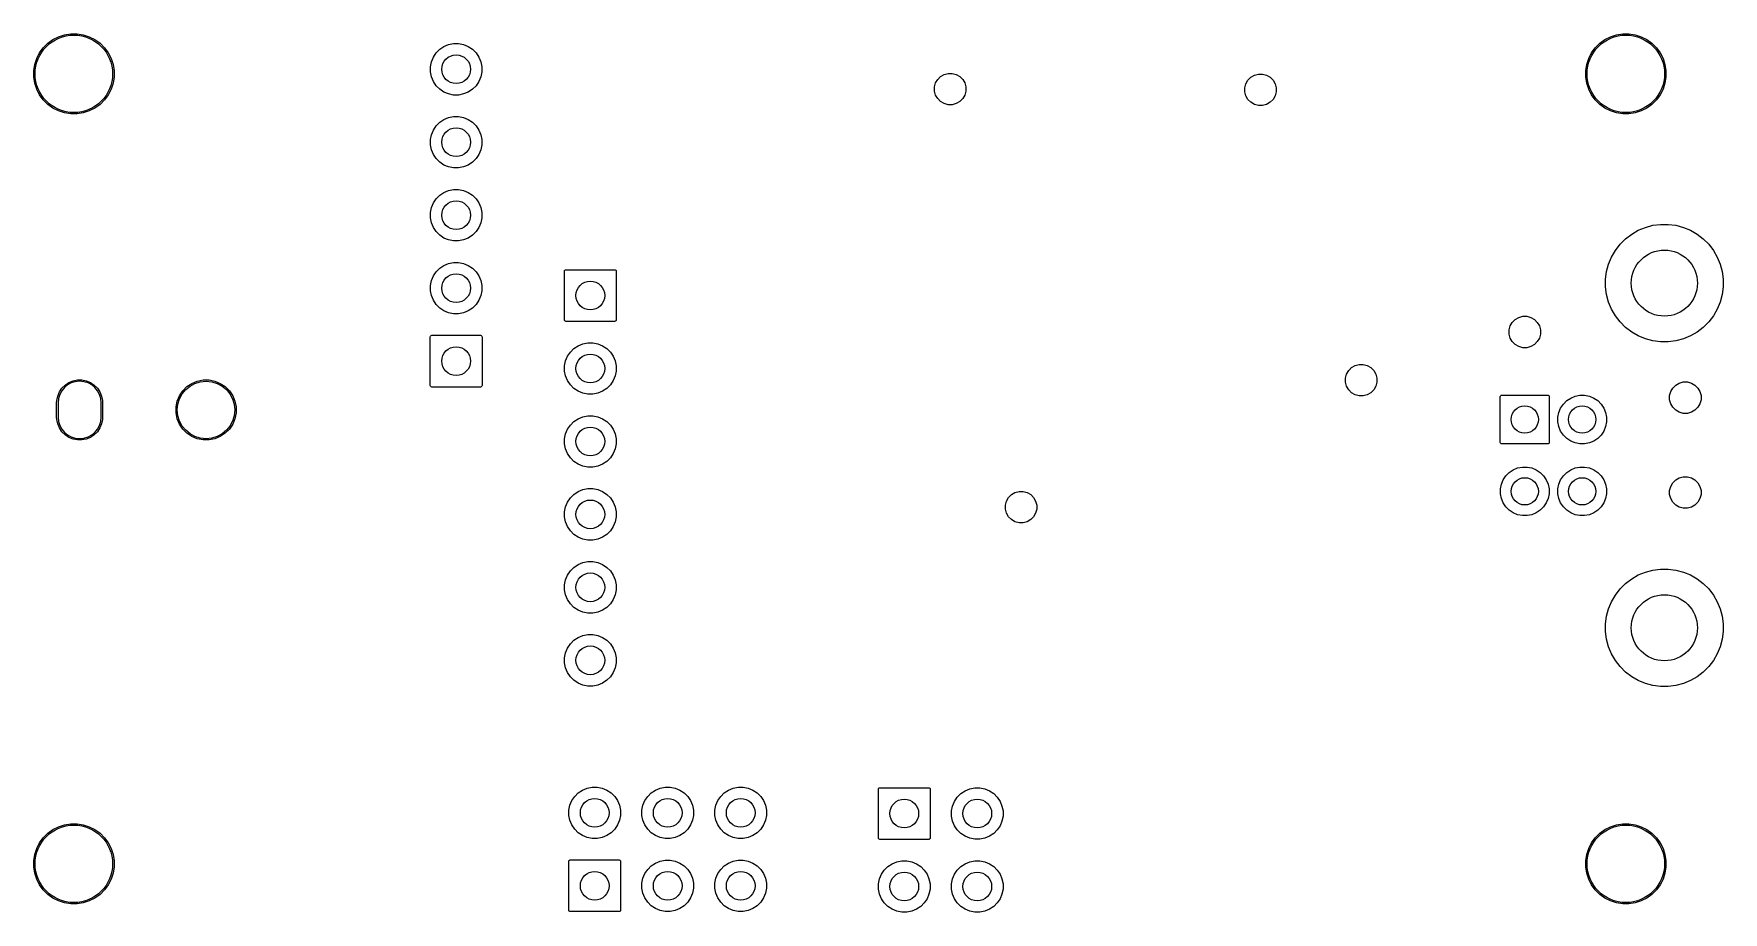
# Model space of a CAD drawing. Header units: inches. Extents: x 4.79 to 7.1, y -3.89 to -2.68.
import ezdxf

# ---------------------------------------------------------------- set-up
doc = ezdxf.new("R2010")
doc.units = ezdxf.units.IN
doc.header["$MEASUREMENT"] = 0
doc.layers.add('BLACK', color=250, linetype='CONTINUOUS')

msp = doc.modelspace()

# ---------------------------------------------------------------- linework, layer by layer
at = {"layer": 'BLACK', "linetype": 'CONTINUOUS'}
for p, q in [((4.8214, -2.6853), (4.8297, -2.6826)), ((4.8297, -2.6826), (4.8382, -2.6813)), ((4.8382, -2.6813), (4.8468, -2.6813)), ((4.8468, -2.6813), (4.8554, -2.6826)), ((4.8554, -2.6826), (4.8636, -2.6853)), ((6.9474, -2.6853), (6.9556, -2.6826)), ((6.9556, -2.6826), (6.9642, -2.6813)), ((6.9642, -2.6813), (6.9728, -2.6813)), ((6.9728, -2.6813), (6.9814, -2.6826)), ((6.9814, -2.6826), (6.9896, -2.6853)), ((4.7916, -2.7151), (4.7955, -2.7074)), ((4.7955, -2.7074), (4.8006, -2.7004)), ((4.8006, -2.7004), (4.8067, -2.6943)), ((4.8067, -2.6943), (4.8137, -2.6892)), ((4.8137, -2.6892), (4.8214, -2.6853)), ((4.8636, -2.6853), (4.8713, -2.6892)), ((4.8713, -2.6892), (4.8783, -2.6943)), ((4.8783, -2.6943), (4.8844, -2.7004)), ((4.8844, -2.7004), (4.8895, -2.7074)), ((4.8895, -2.7074), (4.8934, -2.7151)), ((5.3349, -2.7132), (5.3388, -2.7074)), ((5.3388, -2.7074), (5.3437, -2.7025)), ((5.3437, -2.7025), (5.3494, -2.6987)), ((5.3494, -2.6987), (5.3559, -2.696)), ((5.3559, -2.696), (5.3627, -2.6947)), ((5.3627, -2.6947), (5.3696, -2.6947)), ((5.3696, -2.6947), (5.3764, -2.696)), ((5.3764, -2.696), (5.3828, -2.6987)), ((5.3828, -2.6987), (5.3886, -2.7025)), ((5.3886, -2.7025), (5.3935, -2.7074)), ((5.3935, -2.7074), (5.3974, -2.7132)), ((6.9176, -2.7151), (6.9215, -2.7074)), ((6.9215, -2.7074), (6.9266, -2.7004)), ((6.9266, -2.7004), (6.9327, -2.6943)), ((6.9327, -2.6943), (6.9397, -2.6892)), ((6.9397, -2.6892), (6.9474, -2.6853)), ((6.9896, -2.6853), (6.9973, -2.6892)), ((6.9973, -2.6892), (7.0043, -2.6943)), ((7.0043, -2.6943), (7.0104, -2.7004)), ((7.0104, -2.7004), (7.0155, -2.7074)), ((7.0155, -2.7074), (7.0194, -2.7151)), ((4.7876, -2.7319), (4.7889, -2.7234)), ((4.7889, -2.7234), (4.7916, -2.7151)), ((4.8934, -2.7151), (4.8961, -2.7234)), ((4.8961, -2.7234), (4.8975, -2.7319)), ((5.3309, -2.7264), (5.3322, -2.7196)), ((5.3309, -2.7334), (5.3309, -2.7264)), ((5.3322, -2.7196), (5.3349, -2.7132)), ((5.3974, -2.7132), (5.4, -2.7196)), ((5.4, -2.7196), (5.4014, -2.7264)), ((5.4014, -2.7264), (5.4014, -2.7334)), ((6.9136, -2.7319), (6.9149, -2.7234)), ((6.9149, -2.7234), (6.9176, -2.7151)), ((7.0194, -2.7151), (7.0221, -2.7234)), ((7.0221, -2.7234), (7.0235, -2.7319)), ((4.7876, -2.7405), (4.7876, -2.7319)), ((4.7889, -2.7491), (4.7876, -2.7405)), ((4.7916, -2.7573), (4.7889, -2.7491)), ((4.8961, -2.7491), (4.8934, -2.7573)), ((4.8975, -2.7405), (4.8961, -2.7491)), ((4.8975, -2.7319), (4.8975, -2.7405)), ((5.3322, -2.7402), (5.3309, -2.7334)), ((5.3349, -2.7466), (5.3322, -2.7402)), ((5.3388, -2.7524), (5.3349, -2.7466)), ((5.3437, -2.7573), (5.3388, -2.7524)), ((5.3935, -2.7524), (5.3886, -2.7573)), ((5.3974, -2.7466), (5.3935, -2.7524)), ((5.4, -2.7402), (5.3974, -2.7466)), ((5.4014, -2.7334), (5.4, -2.7402)), ((6.0215, -2.7542), (6.023, -2.7487)), ((6.023, -2.7487), (6.0258, -2.7438)), ((6.0258, -2.7438), (6.0298, -2.7398)), ((6.0298, -2.7398), (6.0347, -2.737)), ((6.0347, -2.737), (6.0402, -2.7355)), ((6.0402, -2.7355), (6.0458, -2.7355)), ((6.0458, -2.7355), (6.0513, -2.737)), ((6.0513, -2.737), (6.0562, -2.7398)), ((6.0562, -2.7398), (6.0602, -2.7438)), ((6.0602, -2.7438), (6.063, -2.7487)), ((6.063, -2.7487), (6.0645, -2.7542)), ((6.4465, -2.7552), (6.448, -2.7497)), ((6.448, -2.7497), (6.4508, -2.7448)), ((6.4508, -2.7448), (6.4548, -2.7408)), ((6.4548, -2.7408), (6.4597, -2.738)), ((6.4597, -2.738), (6.4652, -2.7365)), ((6.4652, -2.7365), (6.4708, -2.7365)), ((6.4708, -2.7365), (6.4763, -2.738)), ((6.4763, -2.738), (6.4812, -2.7408)), ((6.4812, -2.7408), (6.4852, -2.7448)), ((6.4852, -2.7448), (6.488, -2.7497)), ((6.488, -2.7497), (6.4895, -2.7552)), ((6.9136, -2.7405), (6.9136, -2.7319)), ((6.9149, -2.7491), (6.9136, -2.7405)), ((6.9176, -2.7573), (6.9149, -2.7491)), ((7.0221, -2.7491), (7.0194, -2.7573)), ((7.0235, -2.7405), (7.0221, -2.7491)), ((7.0235, -2.7319), (7.0235, -2.7405)), ((4.7955, -2.765), (4.7916, -2.7573)), ((4.8006, -2.772), (4.7955, -2.765)), ((4.8067, -2.7781), (4.8006, -2.772)), ((4.8844, -2.772), (4.8783, -2.7781)), ((4.8895, -2.765), (4.8844, -2.772)), ((4.8934, -2.7573), (4.8895, -2.765)), ((5.3494, -2.7612), (5.3437, -2.7573)), ((5.3559, -2.7638), (5.3494, -2.7612)), ((5.3627, -2.7652), (5.3559, -2.7638)), ((5.3696, -2.7652), (5.3627, -2.7652)), ((5.3764, -2.7638), (5.3696, -2.7652)), ((5.3828, -2.7612), (5.3764, -2.7638)), ((5.3886, -2.7573), (5.3828, -2.7612)), ((6.0215, -2.7598), (6.0215, -2.7542)), ((6.023, -2.7653), (6.0215, -2.7598)), ((6.0258, -2.7702), (6.023, -2.7653)), ((6.0298, -2.7742), (6.0258, -2.7702)), ((6.0347, -2.777), (6.0298, -2.7742)), ((6.0402, -2.7785), (6.0347, -2.777)), ((6.0513, -2.777), (6.0458, -2.7785)), ((6.0562, -2.7742), (6.0513, -2.777)), ((6.0602, -2.7702), (6.0562, -2.7742)), ((6.063, -2.7653), (6.0602, -2.7702)), ((6.0645, -2.7598), (6.063, -2.7653)), ((6.0645, -2.7542), (6.0645, -2.7598)), ((6.4465, -2.7608), (6.4465, -2.7552)), ((6.448, -2.7663), (6.4465, -2.7608)), ((6.4508, -2.7712), (6.448, -2.7663)), ((6.4548, -2.7752), (6.4508, -2.7712)), ((6.4597, -2.778), (6.4548, -2.7752)), ((6.4812, -2.7752), (6.4763, -2.778)), ((6.4852, -2.7712), (6.4812, -2.7752)), ((6.488, -2.7663), (6.4852, -2.7712)), ((6.4895, -2.7608), (6.488, -2.7663)), ((6.4895, -2.7552), (6.4895, -2.7608)), ((6.9215, -2.765), (6.9176, -2.7573)), ((6.9266, -2.772), (6.9215, -2.765)), ((6.9327, -2.7781), (6.9266, -2.772)), ((7.0104, -2.772), (7.0043, -2.7781)), ((7.0155, -2.765), (7.0104, -2.772)), ((7.0194, -2.7573), (7.0155, -2.765)), ((4.8137, -2.7832), (4.8067, -2.7781)), ((4.8214, -2.7871), (4.8137, -2.7832)), ((4.8297, -2.7898), (4.8214, -2.7871)), ((4.8382, -2.7912), (4.8297, -2.7898)), ((4.8468, -2.7912), (4.8382, -2.7912)), ((4.8554, -2.7898), (4.8468, -2.7912)), ((4.8636, -2.7871), (4.8554, -2.7898)), ((4.8713, -2.7832), (4.8636, -2.7871)), ((4.8783, -2.7781), (4.8713, -2.7832)), ((5.3437, -2.8025), (5.3494, -2.7987)), ((5.3494, -2.7987), (5.3559, -2.796)), ((5.3559, -2.796), (5.3627, -2.7947)), ((5.3627, -2.7947), (5.3696, -2.7947)), ((5.3696, -2.7947), (5.3764, -2.796)), ((5.3764, -2.796), (5.3828, -2.7987)), ((5.3828, -2.7987), (5.3886, -2.8025)), ((6.0458, -2.7785), (6.0402, -2.7785)), ((6.4652, -2.7795), (6.4597, -2.778)), ((6.4708, -2.7795), (6.4652, -2.7795)), ((6.4763, -2.778), (6.4708, -2.7795)), ((6.9397, -2.7832), (6.9327, -2.7781)), ((6.9474, -2.7871), (6.9397, -2.7832)), ((6.9556, -2.7898), (6.9474, -2.7871)), ((6.9642, -2.7912), (6.9556, -2.7898)), ((6.9728, -2.7912), (6.9642, -2.7912)), ((6.9814, -2.7898), (6.9728, -2.7912)), ((6.9896, -2.7871), (6.9814, -2.7898)), ((6.9973, -2.7832), (6.9896, -2.7871)), ((7.0043, -2.7781), (6.9973, -2.7832)), ((5.3309, -2.8264), (5.3322, -2.8196)), ((5.3322, -2.8196), (5.3349, -2.8132)), ((5.3349, -2.8132), (5.3388, -2.8074)), ((5.3388, -2.8074), (5.3437, -2.8025)), ((5.3886, -2.8025), (5.3935, -2.8074)), ((5.3935, -2.8074), (5.3974, -2.8132)), ((5.3974, -2.8132), (5.4, -2.8196)), ((5.4, -2.8196), (5.4014, -2.8264)), ((5.3309, -2.8334), (5.3309, -2.8264)), ((5.3322, -2.8402), (5.3309, -2.8334)), ((5.3349, -2.8466), (5.3322, -2.8402)), ((5.4, -2.8402), (5.3974, -2.8466)), ((5.4014, -2.8334), (5.4, -2.8402)), ((5.4014, -2.8264), (5.4014, -2.8334)), ((5.3388, -2.8524), (5.3349, -2.8466)), ((5.3437, -2.8573), (5.3388, -2.8524)), ((5.3494, -2.8612), (5.3437, -2.8573)), ((5.3559, -2.8638), (5.3494, -2.8612)), ((5.3627, -2.8652), (5.3559, -2.8638)), ((5.3696, -2.8652), (5.3627, -2.8652)), ((5.3764, -2.8638), (5.3696, -2.8652)), ((5.3828, -2.8612), (5.3764, -2.8638)), ((5.3886, -2.8573), (5.3828, -2.8612)), ((5.3935, -2.8524), (5.3886, -2.8573)), ((5.3974, -2.8466), (5.3935, -2.8524)), ((5.3322, -2.9196), (5.3349, -2.9132)), ((5.3349, -2.9132), (5.3388, -2.9074)), ((5.3388, -2.9074), (5.3437, -2.9025)), ((5.3437, -2.9025), (5.3494, -2.8987)), ((5.3494, -2.8987), (5.3559, -2.896)), ((5.3559, -2.896), (5.3627, -2.8947)), ((5.3627, -2.8947), (5.3696, -2.8947)), ((5.3696, -2.8947), (5.3764, -2.896)), ((5.3764, -2.896), (5.3828, -2.8987)), ((5.3828, -2.8987), (5.3886, -2.9025)), ((5.3886, -2.9025), (5.3935, -2.9074)), ((5.3935, -2.9074), (5.3974, -2.9132)), ((5.3974, -2.9132), (5.4, -2.9196)), ((5.3309, -2.9264), (5.3322, -2.9196)), ((5.3309, -2.9334), (5.3309, -2.9264)), ((5.3322, -2.9402), (5.3309, -2.9334)), ((5.4, -2.9196), (5.4014, -2.9264)), ((5.4014, -2.9334), (5.4, -2.9402)), ((5.4014, -2.9264), (5.4014, -2.9334)), ((5.3349, -2.9466), (5.3322, -2.9402)), ((5.3388, -2.9524), (5.3349, -2.9466)), ((5.3437, -2.9573), (5.3388, -2.9524)), ((5.3494, -2.9612), (5.3437, -2.9573)), ((5.3559, -2.9638), (5.3494, -2.9612)), ((5.3828, -2.9612), (5.3764, -2.9638)), ((5.3886, -2.9573), (5.3828, -2.9612)), ((5.3935, -2.9524), (5.3886, -2.9573)), ((5.3974, -2.9466), (5.3935, -2.9524)), ((5.4, -2.9402), (5.3974, -2.9466)), ((6.9681, -2.9623), (6.9765, -2.9559)), ((6.9765, -2.9559), (6.9856, -2.9506)), ((6.9856, -2.9506), (6.9954, -2.9466)), ((6.9954, -2.9466), (7.0056, -2.9438)), ((7.0056, -2.9438), (7.0161, -2.9425)), ((7.0161, -2.9425), (7.0266, -2.9425)), ((7.0266, -2.9425), (7.0371, -2.9438)), ((7.0371, -2.9438), (7.0473, -2.9466)), ((7.0473, -2.9466), (7.057, -2.9506)), ((7.057, -2.9506), (7.0662, -2.9559)), ((7.0662, -2.9559), (7.0746, -2.9623)), ((5.3627, -2.9652), (5.3559, -2.9638)), ((5.3696, -2.9652), (5.3627, -2.9652)), ((5.3764, -2.9638), (5.3696, -2.9652)), ((6.949, -2.9873), (6.9542, -2.9782)), ((6.9542, -2.9782), (6.9607, -2.9698)), ((6.9607, -2.9698), (6.9681, -2.9623)), ((7.0746, -2.9623), (7.082, -2.9698)), ((7.082, -2.9698), (7.0884, -2.9782)), ((7.0884, -2.9782), (7.0937, -2.9873)), ((5.3349, -3.0132), (5.3388, -3.0074)), ((5.3388, -3.0074), (5.3437, -3.0025)), ((5.3437, -3.0025), (5.3494, -2.9987)), ((5.3494, -2.9987), (5.3559, -2.996)), ((5.3559, -2.996), (5.3627, -2.9947)), ((5.3627, -2.9947), (5.3696, -2.9947)), ((5.3696, -2.9947), (5.3764, -2.996)), ((5.3764, -2.996), (5.3828, -2.9987)), ((5.3828, -2.9987), (5.3886, -3.0025)), ((5.3886, -3.0025), (5.3935, -3.0074)), ((5.3935, -3.0074), (5.3974, -3.0132)), ((5.5146, -3.0065), (5.5147, -3.0058)), ((5.5146, -3.0735), (5.5146, -3.0065)), ((5.5147, -3.0058), (5.5151, -3.0051)), ((5.5151, -3.0051), (5.5158, -3.0047)), ((5.5158, -3.0047), (5.5165, -3.0046)), ((5.5165, -3.0046), (5.5835, -3.0046)), ((5.5835, -3.0046), (5.5842, -3.0047)), ((5.5842, -3.0047), (5.5849, -3.0051)), ((5.5849, -3.0051), (5.5853, -3.0058)), ((5.5853, -3.0058), (5.5854, -3.0065)), ((5.5854, -3.0065), (5.5854, -3.0735)), ((6.9408, -3.0177), (6.9422, -3.0072)), ((6.9422, -3.0072), (6.9449, -2.997)), ((6.9449, -2.997), (6.949, -2.9873)), ((7.0937, -2.9873), (7.0978, -2.997)), ((7.0978, -2.997), (7.1005, -3.0072)), ((7.1005, -3.0072), (7.1019, -3.0177)), ((5.3309, -3.0264), (5.3322, -3.0196)), ((5.3309, -3.0334), (5.3309, -3.0264)), ((5.3322, -3.0196), (5.3349, -3.0132)), ((5.3974, -3.0132), (5.4, -3.0196)), ((5.4, -3.0196), (5.4014, -3.0264)), ((5.4014, -3.0264), (5.4014, -3.0334)), ((6.9408, -3.0283), (6.9408, -3.0177)), ((6.9422, -3.0387), (6.9408, -3.0283)), ((7.1019, -3.0283), (7.1005, -3.0387)), ((7.1019, -3.0177), (7.1019, -3.0283)), ((5.3322, -3.0402), (5.3309, -3.0334)), ((5.3349, -3.0466), (5.3322, -3.0402)), ((5.3388, -3.0524), (5.3349, -3.0466)), ((5.3437, -3.0573), (5.3388, -3.0524)), ((5.3935, -3.0524), (5.3886, -3.0573)), ((5.3974, -3.0466), (5.3935, -3.0524)), ((5.4, -3.0402), (5.3974, -3.0466)), ((5.4014, -3.0334), (5.4, -3.0402)), ((6.9449, -3.0489), (6.9422, -3.0387)), ((6.949, -3.0587), (6.9449, -3.0489)), ((7.0978, -3.0489), (7.0937, -3.0587)), ((7.1005, -3.0387), (7.0978, -3.0489)), ((5.3494, -3.0612), (5.3437, -3.0573)), ((5.3559, -3.0638), (5.3494, -3.0612)), ((5.3627, -3.0652), (5.3559, -3.0638)), ((5.3696, -3.0652), (5.3627, -3.0652)), ((5.3764, -3.0638), (5.3696, -3.0652)), ((5.3828, -3.0612), (5.3764, -3.0638)), ((5.3886, -3.0573), (5.3828, -3.0612)), ((5.5147, -3.0742), (5.5146, -3.0735)), ((5.5151, -3.0749), (5.5147, -3.0742)), ((5.5158, -3.0753), (5.5151, -3.0749)), ((5.5165, -3.0754), (5.5158, -3.0753)), ((5.5835, -3.0754), (5.5165, -3.0754)), ((5.5842, -3.0753), (5.5835, -3.0754)), ((5.5849, -3.0749), (5.5842, -3.0753)), ((5.5853, -3.0742), (5.5849, -3.0749)), ((5.5854, -3.0735), (5.5853, -3.0742)), ((6.81, -3.0817), (6.8128, -3.0768)), ((6.8128, -3.0768), (6.8168, -3.0728)), ((6.8168, -3.0728), (6.8217, -3.07)), ((6.8217, -3.07), (6.8272, -3.0685)), ((6.8272, -3.0685), (6.8328, -3.0685)), ((6.8328, -3.0685), (6.8383, -3.07)), ((6.8383, -3.07), (6.8432, -3.0728)), ((6.8432, -3.0728), (6.8472, -3.0768)), ((6.8472, -3.0768), (6.85, -3.0817)), ((6.9542, -3.0678), (6.949, -3.0587)), ((6.9607, -3.0762), (6.9542, -3.0678)), ((6.9681, -3.0837), (6.9607, -3.0762)), ((7.082, -3.0762), (7.0746, -3.0837)), ((7.0884, -3.0678), (7.082, -3.0762)), ((7.0937, -3.0587), (7.0884, -3.0678)), ((5.3307, -3.0965), (5.3309, -3.0957)), ((5.3307, -3.1634), (5.3307, -3.0965)), ((5.3309, -3.0957), (5.3313, -3.0951)), ((5.3313, -3.0951), (5.3319, -3.0946)), ((5.3319, -3.0946), (5.3327, -3.0945)), ((5.3327, -3.0945), (5.3996, -3.0945)), ((5.3996, -3.0945), (5.4004, -3.0946)), ((5.4004, -3.0946), (5.401, -3.0951)), ((5.401, -3.0951), (5.4014, -3.0957)), ((5.4014, -3.0957), (5.4016, -3.0965)), ((5.4016, -3.0965), (5.4016, -3.1634)), ((6.8085, -3.0872), (6.81, -3.0817)), ((6.8085, -3.0928), (6.8085, -3.0872)), ((6.81, -3.0983), (6.8085, -3.0928)), ((6.8128, -3.1032), (6.81, -3.0983)), ((6.85, -3.0983), (6.8472, -3.1032)), ((6.85, -3.0817), (6.8515, -3.0872)), ((6.8515, -3.0928), (6.85, -3.0983)), ((6.8515, -3.0872), (6.8515, -3.0928)), ((6.9765, -3.0901), (6.9681, -3.0837)), ((6.9856, -3.0954), (6.9765, -3.0901)), ((6.9954, -3.0994), (6.9856, -3.0954)), ((7.0056, -3.1021), (6.9954, -3.0994)), ((7.0473, -3.0994), (7.0371, -3.1021)), ((7.057, -3.0954), (7.0473, -3.0994)), ((7.0662, -3.0901), (7.057, -3.0954)), ((7.0746, -3.0837), (7.0662, -3.0901)), ((5.5161, -3.1297), (5.5188, -3.1233)), ((5.5188, -3.1233), (5.5226, -3.1175)), ((5.5226, -3.1175), (5.5275, -3.1126)), ((5.5275, -3.1126), (5.5333, -3.1088)), ((5.5333, -3.1088), (5.5397, -3.1061)), ((5.5397, -3.1061), (5.5465, -3.1047)), ((5.5465, -3.1047), (5.5535, -3.1047)), ((5.5535, -3.1047), (5.5603, -3.1061)), ((5.5603, -3.1061), (5.5667, -3.1088)), ((5.5667, -3.1088), (5.5725, -3.1126)), ((5.5725, -3.1126), (5.5774, -3.1175)), ((5.5774, -3.1175), (5.5812, -3.1233)), ((5.5812, -3.1233), (5.5839, -3.1297)), ((6.8168, -3.1072), (6.8128, -3.1032)), ((6.8217, -3.11), (6.8168, -3.1072)), ((6.8272, -3.1115), (6.8217, -3.11)), ((6.8328, -3.1115), (6.8272, -3.1115)), ((6.8383, -3.11), (6.8328, -3.1115)), ((6.8432, -3.1072), (6.8383, -3.11)), ((6.8472, -3.1032), (6.8432, -3.1072)), ((7.0161, -3.1035), (7.0056, -3.1021)), ((7.0266, -3.1035), (7.0161, -3.1035)), ((7.0371, -3.1021), (7.0266, -3.1035)), ((5.5147, -3.1365), (5.5161, -3.1297)), ((5.5147, -3.1435), (5.5147, -3.1365)), ((5.5161, -3.1503), (5.5147, -3.1435)), ((5.5839, -3.1297), (5.5853, -3.1365)), ((5.5853, -3.1435), (5.5839, -3.1503)), ((5.5853, -3.1365), (5.5853, -3.1435)), ((6.586, -3.1477), (6.5888, -3.1428)), ((6.5888, -3.1428), (6.5928, -3.1388)), ((6.5928, -3.1388), (6.5977, -3.136)), ((6.5977, -3.136), (6.6032, -3.1345)), ((6.6032, -3.1345), (6.6088, -3.1345)), ((6.6088, -3.1345), (6.6143, -3.136)), ((6.6143, -3.136), (6.6192, -3.1388)), ((6.6192, -3.1388), (6.6232, -3.1428)), ((6.6232, -3.1428), (6.626, -3.1477)), ((4.8226, -3.1722), (4.826, -3.167)), ((4.826, -3.167), (4.8304, -3.1627)), ((4.8304, -3.1627), (4.8355, -3.1592)), ((4.8355, -3.1592), (4.8413, -3.1569)), ((4.8413, -3.1569), (4.8473, -3.1557)), ((4.8473, -3.1557), (4.8535, -3.1557)), ((4.8535, -3.1557), (4.8595, -3.1569)), ((4.8595, -3.1569), (4.8652, -3.1592)), ((4.8652, -3.1592), (4.8704, -3.1627)), ((4.8704, -3.1627), (4.8747, -3.167)), ((4.8747, -3.167), (4.8782, -3.1722)), ((4.9917, -3.1706), (4.9974, -3.1649)), ((4.9974, -3.1649), (5.0041, -3.1604)), ((5.0041, -3.1604), (5.0116, -3.1573)), ((5.0116, -3.1573), (5.0196, -3.1557)), ((5.0196, -3.1557), (5.0277, -3.1557)), ((5.0277, -3.1557), (5.0356, -3.1573)), ((5.0356, -3.1573), (5.0431, -3.1604)), ((5.0431, -3.1604), (5.0498, -3.1649)), ((5.0498, -3.1649), (5.0556, -3.1706)), ((5.3309, -3.1641), (5.3307, -3.1634)), ((5.3313, -3.1648), (5.3309, -3.1641)), ((5.3319, -3.1652), (5.3313, -3.1648)), ((5.3327, -3.1654), (5.3319, -3.1652)), ((5.3996, -3.1654), (5.3327, -3.1654)), ((5.4004, -3.1652), (5.3996, -3.1654)), ((5.401, -3.1648), (5.4004, -3.1652)), ((5.4014, -3.1641), (5.401, -3.1648)), ((5.4016, -3.1634), (5.4014, -3.1641)), ((5.5188, -3.1567), (5.5161, -3.1503)), ((5.5226, -3.1625), (5.5188, -3.1567)), ((5.5275, -3.1674), (5.5226, -3.1625)), ((5.5333, -3.1712), (5.5275, -3.1674)), ((5.5725, -3.1674), (5.5667, -3.1712)), ((5.5774, -3.1625), (5.5725, -3.1674)), ((5.5812, -3.1567), (5.5774, -3.1625)), ((5.5839, -3.1503), (5.5812, -3.1567)), ((6.5845, -3.1532), (6.586, -3.1477)), ((6.5845, -3.1588), (6.5845, -3.1532)), ((6.586, -3.1643), (6.5845, -3.1588)), ((6.5888, -3.1692), (6.586, -3.1643)), ((6.5928, -3.1732), (6.5888, -3.1692)), ((6.6232, -3.1692), (6.6192, -3.1732)), ((6.626, -3.1643), (6.6232, -3.1692)), ((6.626, -3.1477), (6.6275, -3.1532)), ((6.6275, -3.1588), (6.626, -3.1643)), ((6.6275, -3.1532), (6.6275, -3.1588)), ((7.03, -3.1717), (7.0328, -3.1668)), ((7.0328, -3.1668), (7.0368, -3.1628)), ((7.0368, -3.1628), (7.0417, -3.16)), ((7.0417, -3.16), (7.0472, -3.1585)), ((7.0472, -3.1585), (7.0528, -3.1585)), ((7.0528, -3.1585), (7.0583, -3.16)), ((7.0583, -3.16), (7.0632, -3.1628)), ((7.0632, -3.1628), (7.0672, -3.1668)), ((7.0672, -3.1668), (7.07, -3.1717)), ((4.8189, -3.187), (4.819, -3.1839)), ((4.8189, -3.2067), (4.8189, -3.187)), ((4.819, -3.1839), (4.8203, -3.1779)), ((4.8203, -3.1779), (4.8226, -3.1722)), ((4.8209, -3.187), (4.8209, -3.2067)), ((4.8209, -3.187), (4.8209, -3.2067)), ((4.8782, -3.1722), (4.8805, -3.1779)), ((4.8799, -3.2067), (4.8799, -3.187)), ((4.8799, -3.2067), (4.8799, -3.187)), ((4.8805, -3.1779), (4.8817, -3.1839)), ((4.8817, -3.1839), (4.8819, -3.187)), ((4.8819, -3.187), (4.8819, -3.2067)), ((4.9825, -3.1928), (4.9841, -3.1849)), ((4.9825, -3.2009), (4.9825, -3.1928)), ((4.9841, -3.1849), (4.9872, -3.1774)), ((4.9872, -3.1774), (4.9917, -3.1706)), ((5.0556, -3.1706), (5.0601, -3.1774)), ((5.0601, -3.1774), (5.0632, -3.1849)), ((5.0632, -3.1849), (5.0648, -3.1928)), ((5.0648, -3.1928), (5.0648, -3.2009)), ((5.5397, -3.1739), (5.5333, -3.1712)), ((5.5465, -3.1753), (5.5397, -3.1739)), ((5.5535, -3.1753), (5.5465, -3.1753)), ((5.5603, -3.1739), (5.5535, -3.1753)), ((5.5667, -3.1712), (5.5603, -3.1739)), ((6.5977, -3.176), (6.5928, -3.1732)), ((6.6032, -3.1775), (6.5977, -3.176)), ((6.6088, -3.1775), (6.6032, -3.1775)), ((6.6143, -3.176), (6.6088, -3.1775)), ((6.6192, -3.1732), (6.6143, -3.176)), ((6.7965, -3.1785), (6.7967, -3.1778)), ((6.7965, -3.2415), (6.7965, -3.1785)), ((6.7967, -3.1778), (6.7971, -3.1771)), ((6.7971, -3.1771), (6.7978, -3.1767)), ((6.7978, -3.1767), (6.7985, -3.1765)), ((6.7985, -3.1765), (6.8615, -3.1765)), ((6.8615, -3.1765), (6.8622, -3.1767)), ((6.8622, -3.1767), (6.8629, -3.1771)), ((6.8629, -3.1771), (6.8633, -3.1778)), ((6.8633, -3.1778), (6.8635, -3.1785)), ((6.8635, -3.1785), (6.8635, -3.2415)), ((6.8792, -3.1942), (6.8829, -3.1888)), ((6.8829, -3.1888), (6.8875, -3.1841)), ((6.8875, -3.1841), (6.893, -3.1805)), ((6.893, -3.1805), (6.899, -3.178)), ((6.899, -3.178), (6.9055, -3.1767)), ((6.9055, -3.1767), (6.912, -3.1767)), ((6.912, -3.1767), (6.9185, -3.178)), ((6.9185, -3.178), (6.9245, -3.1805)), ((6.9245, -3.1805), (6.93, -3.1841)), ((6.93, -3.1841), (6.9346, -3.1888)), ((6.9346, -3.1888), (6.9383, -3.1942)), ((7.0285, -3.1772), (7.03, -3.1717)), ((7.0285, -3.1828), (7.0285, -3.1772)), ((7.03, -3.1883), (7.0285, -3.1828)), ((7.0328, -3.1932), (7.03, -3.1883)), ((7.0368, -3.1972), (7.0328, -3.1932)), ((7.0672, -3.1932), (7.0632, -3.1972)), ((7.07, -3.1883), (7.0672, -3.1932)), ((7.07, -3.1717), (7.0715, -3.1772)), ((7.0715, -3.1828), (7.07, -3.1883)), ((7.0715, -3.1772), (7.0715, -3.1828)), ((4.819, -3.2098), (4.8189, -3.2067)), ((4.8203, -3.2158), (4.819, -3.2098)), ((4.8226, -3.2215), (4.8203, -3.2158)), ((4.8805, -3.2158), (4.8782, -3.2215)), ((4.8817, -3.2098), (4.8805, -3.2158)), ((4.8819, -3.2067), (4.8817, -3.2098)), ((4.9841, -3.2089), (4.9825, -3.2009)), ((4.9872, -3.2163), (4.9841, -3.2089)), ((4.9917, -3.2231), (4.9872, -3.2163)), ((5.0601, -3.2163), (5.0556, -3.2231)), ((5.0632, -3.2089), (5.0601, -3.2163)), ((5.0648, -3.2009), (5.0632, -3.2089)), ((5.5226, -3.2175), (5.5275, -3.2126)), ((5.5275, -3.2126), (5.5333, -3.2088)), ((5.5333, -3.2088), (5.5397, -3.2061)), ((5.5397, -3.2061), (5.5465, -3.2047)), ((5.5465, -3.2047), (5.5535, -3.2047)), ((5.5535, -3.2047), (5.5603, -3.2061)), ((5.5603, -3.2061), (5.5667, -3.2088)), ((5.5667, -3.2088), (5.5725, -3.2126)), ((5.5725, -3.2126), (5.5774, -3.2175)), ((6.8754, -3.2067), (6.8767, -3.2003)), ((6.8754, -3.2133), (6.8754, -3.2067)), ((6.8767, -3.2197), (6.8754, -3.2133)), ((6.8767, -3.2003), (6.8792, -3.1942)), ((6.9383, -3.1942), (6.9408, -3.2003)), ((6.9408, -3.2003), (6.942, -3.2067)), ((6.942, -3.2133), (6.9408, -3.2197)), ((6.942, -3.2067), (6.942, -3.2133)), ((7.0417, -3.2), (7.0368, -3.1972)), ((7.0472, -3.2015), (7.0417, -3.2)), ((7.0528, -3.2015), (7.0472, -3.2015)), ((7.0583, -3.2), (7.0528, -3.2015)), ((7.0632, -3.1972), (7.0583, -3.2)), ((4.826, -3.2267), (4.8226, -3.2215)), ((4.8304, -3.231), (4.826, -3.2267)), ((4.8355, -3.2345), (4.8304, -3.231)), ((4.8413, -3.2368), (4.8355, -3.2345)), ((4.8473, -3.238), (4.8413, -3.2368)), ((4.8535, -3.238), (4.8473, -3.238)), ((4.8595, -3.2368), (4.8535, -3.238)), ((4.8652, -3.2345), (4.8595, -3.2368)), ((4.8704, -3.231), (4.8652, -3.2345)), ((4.8747, -3.2267), (4.8704, -3.231)), ((4.8782, -3.2215), (4.8747, -3.2267)), ((4.9974, -3.2288), (4.9917, -3.2231)), ((5.0041, -3.2333), (4.9974, -3.2288)), ((5.0116, -3.2364), (5.0041, -3.2333)), ((5.0196, -3.238), (5.0116, -3.2364)), ((5.0277, -3.238), (5.0196, -3.238)), ((5.0356, -3.2364), (5.0277, -3.238)), ((5.0431, -3.2333), (5.0356, -3.2364)), ((5.0498, -3.2288), (5.0431, -3.2333)), ((5.0556, -3.2231), (5.0498, -3.2288)), ((5.5147, -3.2365), (5.5161, -3.2297)), ((5.5147, -3.2435), (5.5147, -3.2365)), ((5.5161, -3.2297), (5.5188, -3.2233)), ((5.5188, -3.2233), (5.5226, -3.2175)), ((5.5774, -3.2175), (5.5812, -3.2233)), ((5.5812, -3.2233), (5.5839, -3.2297)), ((5.5839, -3.2297), (5.5853, -3.2365)), ((5.5853, -3.2365), (5.5853, -3.2435)), ((6.8792, -3.2258), (6.8767, -3.2197)), ((6.8829, -3.2312), (6.8792, -3.2258)), ((6.8875, -3.2359), (6.8829, -3.2312)), ((6.893, -3.2395), (6.8875, -3.2359)), ((6.899, -3.242), (6.893, -3.2395)), ((6.9245, -3.2395), (6.9185, -3.242)), ((6.93, -3.2359), (6.9245, -3.2395)), ((6.9346, -3.2312), (6.93, -3.2359)), ((6.9383, -3.2258), (6.9346, -3.2312)), ((6.9408, -3.2197), (6.9383, -3.2258)), ((5.5161, -3.2503), (5.5147, -3.2435)), ((5.5188, -3.2567), (5.5161, -3.2503)), ((5.5226, -3.2625), (5.5188, -3.2567)), ((5.5275, -3.2674), (5.5226, -3.2625)), ((5.5774, -3.2625), (5.5725, -3.2674)), ((5.5812, -3.2567), (5.5774, -3.2625)), ((5.5839, -3.2503), (5.5812, -3.2567)), ((5.5853, -3.2435), (5.5839, -3.2503)), ((6.7967, -3.2422), (6.7965, -3.2415)), ((6.7971, -3.2429), (6.7967, -3.2422)), ((6.7978, -3.2433), (6.7971, -3.2429)), ((6.7985, -3.2435), (6.7978, -3.2433)), ((6.8615, -3.2435), (6.7985, -3.2435)), ((6.8622, -3.2433), (6.8615, -3.2435)), ((6.8629, -3.2429), (6.8622, -3.2433)), ((6.8633, -3.2422), (6.8629, -3.2429)), ((6.8635, -3.2415), (6.8633, -3.2422)), ((6.9055, -3.2433), (6.899, -3.242)), ((6.912, -3.2433), (6.9055, -3.2433)), ((6.9185, -3.242), (6.912, -3.2433)), ((5.5333, -3.2712), (5.5275, -3.2674)), ((5.5397, -3.2739), (5.5333, -3.2712)), ((5.5465, -3.2753), (5.5397, -3.2739)), ((5.5535, -3.2753), (5.5465, -3.2753)), ((5.5603, -3.2739), (5.5535, -3.2753)), ((5.5667, -3.2712), (5.5603, -3.2739)), ((5.5725, -3.2674), (5.5667, -3.2712)), ((6.8041, -3.2872), (6.8088, -3.2826)), ((6.8088, -3.2826), (6.8142, -3.2789)), ((6.8142, -3.2789), (6.8203, -3.2764)), ((6.8203, -3.2764), (6.8267, -3.2751)), ((6.8267, -3.2751), (6.8333, -3.2751)), ((6.8333, -3.2751), (6.8397, -3.2764)), ((6.8397, -3.2764), (6.8458, -3.2789)), ((6.8458, -3.2789), (6.8512, -3.2826)), ((6.8512, -3.2826), (6.8559, -3.2872)), ((6.8829, -3.2872), (6.8875, -3.2826)), ((6.8875, -3.2826), (6.893, -3.2789)), ((6.893, -3.2789), (6.899, -3.2764)), ((6.899, -3.2764), (6.9055, -3.2751)), ((6.9055, -3.2751), (6.912, -3.2751)), ((6.912, -3.2751), (6.9185, -3.2764)), ((6.9185, -3.2764), (6.9245, -3.2789)), ((6.9245, -3.2789), (6.93, -3.2826)), ((6.93, -3.2826), (6.9346, -3.2872)), ((5.5275, -3.3126), (5.5333, -3.3088)), ((5.5333, -3.3088), (5.5397, -3.3061)), ((5.5397, -3.3061), (5.5465, -3.3047)), ((5.5465, -3.3047), (5.5535, -3.3047)), ((5.5535, -3.3047), (5.5603, -3.3061)), ((5.5603, -3.3061), (5.5667, -3.3088)), ((5.5667, -3.3088), (5.5725, -3.3126)), ((6.1317, -3.31), (6.1372, -3.3085)), ((6.1372, -3.3085), (6.1428, -3.3085)), ((6.1428, -3.3085), (6.1483, -3.31)), ((6.7967, -3.3051), (6.798, -3.2987)), ((6.7967, -3.3117), (6.7967, -3.3051)), ((6.798, -3.2987), (6.8005, -3.2927)), ((6.8005, -3.2927), (6.8041, -3.2872)), ((6.8559, -3.2872), (6.8595, -3.2927)), ((6.8595, -3.2927), (6.862, -3.2987)), ((6.862, -3.2987), (6.8633, -3.3051)), ((6.8633, -3.3051), (6.8633, -3.3117)), ((6.8754, -3.3051), (6.8767, -3.2987)), ((6.8754, -3.3117), (6.8754, -3.3051)), ((6.8767, -3.2987), (6.8792, -3.2927)), ((6.8792, -3.2927), (6.8829, -3.2872)), ((6.9346, -3.2872), (6.9383, -3.2927)), ((6.9383, -3.2927), (6.9408, -3.2987)), ((6.9408, -3.2987), (6.942, -3.3051)), ((6.942, -3.3051), (6.942, -3.3117)), ((7.0285, -3.3072), (7.03, -3.3017)), ((7.0285, -3.3128), (7.0285, -3.3072)), ((7.03, -3.3017), (7.0328, -3.2968)), ((7.0328, -3.2968), (7.0368, -3.2928)), ((7.0368, -3.2928), (7.0417, -3.29)), ((7.0417, -3.29), (7.0472, -3.2885)), ((7.0472, -3.2885), (7.0528, -3.2885)), ((7.0528, -3.2885), (7.0583, -3.29)), ((7.0583, -3.29), (7.0632, -3.2928)), ((7.0632, -3.2928), (7.0672, -3.2968)), ((7.0672, -3.2968), (7.07, -3.3017)), ((7.07, -3.3017), (7.0715, -3.3072)), ((7.0715, -3.3072), (7.0715, -3.3128)), ((5.5147, -3.3365), (5.5161, -3.3297)), ((5.5161, -3.3297), (5.5188, -3.3233)), ((5.5188, -3.3233), (5.5226, -3.3175)), ((5.5226, -3.3175), (5.5275, -3.3126)), ((5.5725, -3.3126), (5.5774, -3.3175)), ((5.5774, -3.3175), (5.5812, -3.3233)), ((5.5812, -3.3233), (5.5839, -3.3297)), ((5.5839, -3.3297), (5.5853, -3.3365)), ((6.1185, -3.3272), (6.12, -3.3217)), ((6.1185, -3.3328), (6.1185, -3.3272)), ((6.12, -3.3217), (6.1228, -3.3168)), ((6.1228, -3.3168), (6.1268, -3.3128)), ((6.1268, -3.3128), (6.1317, -3.31)), ((6.1483, -3.31), (6.1532, -3.3128)), ((6.1532, -3.3128), (6.1572, -3.3168)), ((6.1572, -3.3168), (6.16, -3.3217)), ((6.16, -3.3217), (6.1615, -3.3272)), ((6.1615, -3.3272), (6.1615, -3.3328)), ((6.798, -3.3181), (6.7967, -3.3117)), ((6.8005, -3.3242), (6.798, -3.3181)), ((6.8041, -3.3297), (6.8005, -3.3242)), ((6.8088, -3.3343), (6.8041, -3.3297)), ((6.8559, -3.3297), (6.8512, -3.3343)), ((6.8595, -3.3242), (6.8559, -3.3297)), ((6.862, -3.3181), (6.8595, -3.3242)), ((6.8633, -3.3117), (6.862, -3.3181)), ((6.8767, -3.3181), (6.8754, -3.3117)), ((6.8792, -3.3242), (6.8767, -3.3181)), ((6.8829, -3.3297), (6.8792, -3.3242)), ((6.8875, -3.3343), (6.8829, -3.3297)), ((6.9346, -3.3297), (6.93, -3.3343)), ((6.9383, -3.3242), (6.9346, -3.3297)), ((6.9408, -3.3181), (6.9383, -3.3242)), ((6.942, -3.3117), (6.9408, -3.3181)), ((7.03, -3.3183), (7.0285, -3.3128)), ((7.0328, -3.3232), (7.03, -3.3183)), ((7.0368, -3.3272), (7.0328, -3.3232)), ((7.0417, -3.33), (7.0368, -3.3272)), ((7.0472, -3.3315), (7.0417, -3.33)), ((7.0528, -3.3315), (7.0472, -3.3315)), ((7.0583, -3.33), (7.0528, -3.3315)), ((7.0632, -3.3272), (7.0583, -3.33)), ((7.0672, -3.3232), (7.0632, -3.3272)), ((7.07, -3.3183), (7.0672, -3.3232)), ((7.0715, -3.3128), (7.07, -3.3183)), ((5.5147, -3.3435), (5.5147, -3.3365)), ((5.5161, -3.3503), (5.5147, -3.3435)), ((5.5188, -3.3567), (5.5161, -3.3503)), ((5.5839, -3.3503), (5.5812, -3.3567)), ((5.5853, -3.3435), (5.5839, -3.3503)), ((5.5853, -3.3365), (5.5853, -3.3435)), ((6.12, -3.3383), (6.1185, -3.3328)), ((6.1228, -3.3432), (6.12, -3.3383)), ((6.1268, -3.3472), (6.1228, -3.3432)), ((6.1317, -3.35), (6.1268, -3.3472)), ((6.1372, -3.3515), (6.1317, -3.35)), ((6.1428, -3.3515), (6.1372, -3.3515)), ((6.1483, -3.35), (6.1428, -3.3515)), ((6.1532, -3.3472), (6.1483, -3.35)), ((6.1572, -3.3432), (6.1532, -3.3472)), ((6.16, -3.3383), (6.1572, -3.3432)), ((6.1615, -3.3328), (6.16, -3.3383)), ((6.8142, -3.3379), (6.8088, -3.3343)), ((6.8203, -3.3404), (6.8142, -3.3379)), ((6.8267, -3.3417), (6.8203, -3.3404)), ((6.8333, -3.3417), (6.8267, -3.3417)), ((6.8397, -3.3404), (6.8333, -3.3417)), ((6.8458, -3.3379), (6.8397, -3.3404)), ((6.8512, -3.3343), (6.8458, -3.3379)), ((6.893, -3.3379), (6.8875, -3.3343)), ((6.899, -3.3404), (6.893, -3.3379)), ((6.9055, -3.3417), (6.899, -3.3404)), ((6.912, -3.3417), (6.9055, -3.3417)), ((6.9185, -3.3404), (6.912, -3.3417)), ((6.9245, -3.3379), (6.9185, -3.3404)), ((6.93, -3.3343), (6.9245, -3.3379)), ((5.5226, -3.3625), (5.5188, -3.3567)), ((5.5275, -3.3674), (5.5226, -3.3625)), ((5.5333, -3.3712), (5.5275, -3.3674)), ((5.5397, -3.3739), (5.5333, -3.3712)), ((5.5465, -3.3753), (5.5397, -3.3739)), ((5.5535, -3.3753), (5.5465, -3.3753)), ((5.5603, -3.3739), (5.5535, -3.3753)), ((5.5667, -3.3712), (5.5603, -3.3739)), ((5.5725, -3.3674), (5.5667, -3.3712)), ((5.5774, -3.3625), (5.5725, -3.3674)), ((5.5812, -3.3567), (5.5774, -3.3625)), ((5.5161, -3.4297), (5.5188, -3.4233)), ((5.5188, -3.4233), (5.5226, -3.4175)), ((5.5226, -3.4175), (5.5275, -3.4126)), ((5.5275, -3.4126), (5.5333, -3.4088)), ((5.5333, -3.4088), (5.5397, -3.4061)), ((5.5397, -3.4061), (5.5465, -3.4047)), ((5.5465, -3.4047), (5.5535, -3.4047)), ((5.5535, -3.4047), (5.5603, -3.4061)), ((5.5603, -3.4061), (5.5667, -3.4088)), ((5.5667, -3.4088), (5.5725, -3.4126)), ((5.5725, -3.4126), (5.5774, -3.4175)), ((5.5774, -3.4175), (5.5812, -3.4233)), ((5.5812, -3.4233), (5.5839, -3.4297)), ((6.9765, -3.4283), (6.9856, -3.423)), ((6.9856, -3.423), (6.9954, -3.419)), ((6.9954, -3.419), (7.0056, -3.4163)), ((7.0056, -3.4163), (7.0161, -3.4149)), ((7.0161, -3.4149), (7.0266, -3.4149)), ((7.0266, -3.4149), (7.0371, -3.4163)), ((7.0371, -3.4163), (7.0473, -3.419)), ((7.0473, -3.419), (7.057, -3.423)), ((7.057, -3.423), (7.0662, -3.4283)), ((5.5147, -3.4365), (5.5161, -3.4297)), ((5.5147, -3.4435), (5.5147, -3.4365)), ((5.5161, -3.4503), (5.5147, -3.4435)), ((5.5839, -3.4297), (5.5853, -3.4365)), ((5.5853, -3.4435), (5.5839, -3.4503)), ((5.5853, -3.4365), (5.5853, -3.4435)), ((6.9542, -3.4506), (6.9607, -3.4422)), ((6.9607, -3.4422), (6.9681, -3.4348)), ((6.9681, -3.4348), (6.9765, -3.4283)), ((7.0662, -3.4283), (7.0746, -3.4348)), ((7.0746, -3.4348), (7.082, -3.4422)), ((7.082, -3.4422), (7.0884, -3.4506)), ((5.5188, -3.4567), (5.5161, -3.4503)), ((5.5226, -3.4625), (5.5188, -3.4567)), ((5.5275, -3.4674), (5.5226, -3.4625)), ((5.5333, -3.4712), (5.5275, -3.4674)), ((5.5397, -3.4739), (5.5333, -3.4712)), ((5.5667, -3.4712), (5.5603, -3.4739)), ((5.5725, -3.4674), (5.5667, -3.4712)), ((5.5774, -3.4625), (5.5725, -3.4674)), ((5.5812, -3.4567), (5.5774, -3.4625)), ((5.5839, -3.4503), (5.5812, -3.4567)), ((6.9422, -3.4797), (6.9449, -3.4695)), ((6.9449, -3.4695), (6.949, -3.4597)), ((6.949, -3.4597), (6.9542, -3.4506)), ((7.0884, -3.4506), (7.0937, -3.4597)), ((7.0937, -3.4597), (7.0978, -3.4695)), ((7.0978, -3.4695), (7.1005, -3.4797)), ((5.5465, -3.4753), (5.5397, -3.4739)), ((5.5535, -3.4753), (5.5465, -3.4753)), ((5.5603, -3.4739), (5.5535, -3.4753)), ((6.9408, -3.4902), (6.9422, -3.4797)), ((6.9408, -3.5007), (6.9408, -3.4902)), ((7.1005, -3.4797), (7.1019, -3.4902)), ((7.1019, -3.4902), (7.1019, -3.5007)), ((5.5188, -3.5233), (5.5226, -3.5175)), ((5.5226, -3.5175), (5.5275, -3.5126)), ((5.5275, -3.5126), (5.5333, -3.5088)), ((5.5333, -3.5088), (5.5397, -3.5061)), ((5.5397, -3.5061), (5.5465, -3.5047)), ((5.5465, -3.5047), (5.5535, -3.5047)), ((5.5535, -3.5047), (5.5603, -3.5061)), ((5.5603, -3.5061), (5.5667, -3.5088)), ((5.5667, -3.5088), (5.5725, -3.5126)), ((5.5725, -3.5126), (5.5774, -3.5175)), ((5.5774, -3.5175), (5.5812, -3.5233)), ((6.9422, -3.5112), (6.9408, -3.5007)), ((6.9449, -3.5214), (6.9422, -3.5112)), ((7.1005, -3.5112), (7.0978, -3.5214)), ((7.1019, -3.5007), (7.1005, -3.5112)), ((5.5147, -3.5365), (5.5161, -3.5297)), ((5.5147, -3.5435), (5.5147, -3.5365)), ((5.5161, -3.5297), (5.5188, -3.5233)), ((5.5812, -3.5233), (5.5839, -3.5297)), ((5.5839, -3.5297), (5.5853, -3.5365)), ((5.5853, -3.5365), (5.5853, -3.5435)), ((6.949, -3.5311), (6.9449, -3.5214)), ((6.9542, -3.5403), (6.949, -3.5311)), ((6.9607, -3.5486), (6.9542, -3.5403)), ((7.0884, -3.5403), (7.082, -3.5486)), ((7.0937, -3.5311), (7.0884, -3.5403)), ((7.0978, -3.5214), (7.0937, -3.5311)), ((5.5161, -3.5503), (5.5147, -3.5435)), ((5.5188, -3.5567), (5.5161, -3.5503)), ((5.5226, -3.5625), (5.5188, -3.5567)), ((5.5275, -3.5674), (5.5226, -3.5625)), ((5.5774, -3.5625), (5.5725, -3.5674)), ((5.5812, -3.5567), (5.5774, -3.5625)), ((5.5839, -3.5503), (5.5812, -3.5567)), ((5.5853, -3.5435), (5.5839, -3.5503)), ((6.9681, -3.5561), (6.9607, -3.5486)), ((6.9765, -3.5625), (6.9681, -3.5561)), ((6.9856, -3.5678), (6.9765, -3.5625)), ((7.0662, -3.5625), (7.057, -3.5678)), ((7.0746, -3.5561), (7.0662, -3.5625)), ((7.082, -3.5486), (7.0746, -3.5561)), ((5.5333, -3.5712), (5.5275, -3.5674)), ((5.5397, -3.5739), (5.5333, -3.5712)), ((5.5465, -3.5753), (5.5397, -3.5739)), ((5.5535, -3.5753), (5.5465, -3.5753)), ((5.5603, -3.5739), (5.5535, -3.5753)), ((5.5667, -3.5712), (5.5603, -3.5739)), ((5.5725, -3.5674), (5.5667, -3.5712)), ((6.9954, -3.5719), (6.9856, -3.5678)), ((7.0056, -3.5746), (6.9954, -3.5719)), ((7.0161, -3.576), (7.0056, -3.5746)), ((7.0266, -3.576), (7.0161, -3.576)), ((7.0371, -3.5746), (7.0266, -3.576)), ((7.0473, -3.5719), (7.0371, -3.5746)), ((7.057, -3.5678), (7.0473, -3.5719)), ((5.5286, -3.7265), (5.5335, -3.7216)), ((5.5335, -3.7216), (5.5393, -3.7178)), ((5.5393, -3.7178), (5.5457, -3.7151)), ((5.5457, -3.7151), (5.5525, -3.7137)), ((5.5525, -3.7137), (5.5595, -3.7137)), ((5.5595, -3.7137), (5.5663, -3.7151)), ((5.5663, -3.7151), (5.5727, -3.7178)), ((5.5727, -3.7178), (5.5785, -3.7216)), ((5.5785, -3.7216), (5.5834, -3.7265)), ((5.6286, -3.7265), (5.6335, -3.7216)), ((5.6335, -3.7216), (5.6393, -3.7178)), ((5.6393, -3.7178), (5.6457, -3.7151)), ((5.6457, -3.7151), (5.6525, -3.7137)), ((5.6525, -3.7137), (5.6595, -3.7137)), ((5.6595, -3.7137), (5.6663, -3.7151)), ((5.6663, -3.7151), (5.6727, -3.7178)), ((5.6727, -3.7178), (5.6785, -3.7216)), ((5.6785, -3.7216), (5.6834, -3.7265)), ((5.7286, -3.7265), (5.7335, -3.7216)), ((5.7335, -3.7216), (5.7393, -3.7178)), ((5.7393, -3.7178), (5.7457, -3.7151)), ((5.7457, -3.7151), (5.7525, -3.7137)), ((5.7525, -3.7137), (5.7595, -3.7137)), ((5.7595, -3.7137), (5.7663, -3.7151)), ((5.7663, -3.7151), (5.7727, -3.7178)), ((5.7727, -3.7178), (5.7785, -3.7216)), ((5.7785, -3.7216), (5.7834, -3.7265)), ((5.9446, -3.7165), (5.9447, -3.7158)), ((5.9446, -3.7835), (5.9446, -3.7165)), ((5.9447, -3.7158), (5.9451, -3.7151)), ((5.9451, -3.7151), (5.9458, -3.7147)), ((5.9458, -3.7147), (5.9465, -3.7146)), ((5.9465, -3.7146), (6.0135, -3.7146)), ((6.0135, -3.7146), (6.0142, -3.7147)), ((6.0142, -3.7147), (6.0149, -3.7151)), ((6.0149, -3.7151), (6.0153, -3.7158)), ((6.0153, -3.7158), (6.0154, -3.7165)), ((6.0154, -3.7165), (6.0154, -3.7835)), ((6.0526, -3.7275), (6.0575, -3.7226)), ((6.0575, -3.7226), (6.0633, -3.7188)), ((6.0633, -3.7188), (6.0697, -3.7161)), ((6.0697, -3.7161), (6.0765, -3.7147)), ((6.0765, -3.7147), (6.0835, -3.7147)), ((6.0835, -3.7147), (6.0903, -3.7161)), ((6.0903, -3.7161), (6.0967, -3.7188)), ((6.0967, -3.7188), (6.1025, -3.7226)), ((6.1025, -3.7226), (6.1074, -3.7275)), ((5.5207, -3.7455), (5.5221, -3.7387)), ((5.5207, -3.7525), (5.5207, -3.7455)), ((5.5221, -3.7387), (5.5248, -3.7323)), ((5.5248, -3.7323), (5.5286, -3.7265)), ((5.5834, -3.7265), (5.5872, -3.7323)), ((5.5872, -3.7323), (5.5899, -3.7387)), ((5.5899, -3.7387), (5.5913, -3.7455)), ((5.5913, -3.7455), (5.5913, -3.7525)), ((5.6207, -3.7455), (5.6221, -3.7387)), ((5.6207, -3.7525), (5.6207, -3.7455)), ((5.6221, -3.7387), (5.6248, -3.7323)), ((5.6248, -3.7323), (5.6286, -3.7265)), ((5.6834, -3.7265), (5.6872, -3.7323)), ((5.6872, -3.7323), (5.6899, -3.7387)), ((5.6899, -3.7387), (5.6913, -3.7455)), ((5.6913, -3.7455), (5.6913, -3.7525)), ((5.7207, -3.7455), (5.7221, -3.7387)), ((5.7207, -3.7525), (5.7207, -3.7455)), ((5.7221, -3.7387), (5.7248, -3.7323)), ((5.7248, -3.7323), (5.7286, -3.7265)), ((5.7834, -3.7265), (5.7872, -3.7323)), ((5.7872, -3.7323), (5.7899, -3.7387)), ((5.7899, -3.7387), (5.7913, -3.7455)), ((5.7913, -3.7455), (5.7913, -3.7525)), ((6.0447, -3.7465), (6.0461, -3.7397)), ((6.0447, -3.7535), (6.0447, -3.7465)), ((6.0461, -3.7397), (6.0488, -3.7333)), ((6.0488, -3.7333), (6.0526, -3.7275)), ((6.1074, -3.7275), (6.1112, -3.7333)), ((6.1112, -3.7333), (6.1139, -3.7397)), ((6.1139, -3.7397), (6.1153, -3.7465)), ((6.1153, -3.7465), (6.1153, -3.7535)), ((4.8067, -3.777), (4.8137, -3.7719)), ((4.8137, -3.7719), (4.8214, -3.768)), ((4.8214, -3.768), (4.8297, -3.7653)), ((4.8297, -3.7653), (4.8382, -3.7639)), ((4.8382, -3.7639), (4.8468, -3.7639)), ((4.8468, -3.7639), (4.8554, -3.7653)), ((4.8554, -3.7653), (4.8636, -3.768)), ((4.8636, -3.768), (4.8713, -3.7719)), ((4.8713, -3.7719), (4.8783, -3.777)), ((5.5221, -3.7593), (5.5207, -3.7525)), ((5.5248, -3.7657), (5.5221, -3.7593)), ((5.5286, -3.7715), (5.5248, -3.7657)), ((5.5335, -3.7764), (5.5286, -3.7715)), ((5.5834, -3.7715), (5.5785, -3.7764)), ((5.5872, -3.7657), (5.5834, -3.7715)), ((5.5899, -3.7593), (5.5872, -3.7657)), ((5.5913, -3.7525), (5.5899, -3.7593)), ((5.6221, -3.7593), (5.6207, -3.7525)), ((5.6248, -3.7657), (5.6221, -3.7593)), ((5.6286, -3.7715), (5.6248, -3.7657)), ((5.6335, -3.7764), (5.6286, -3.7715)), ((5.6834, -3.7715), (5.6785, -3.7764)), ((5.6872, -3.7657), (5.6834, -3.7715)), ((5.6899, -3.7593), (5.6872, -3.7657)), ((5.6913, -3.7525), (5.6899, -3.7593)), ((5.7221, -3.7593), (5.7207, -3.7525)), ((5.7248, -3.7657), (5.7221, -3.7593)), ((5.7286, -3.7715), (5.7248, -3.7657)), ((5.7335, -3.7764), (5.7286, -3.7715)), ((5.7834, -3.7715), (5.7785, -3.7764)), ((5.7872, -3.7657), (5.7834, -3.7715)), ((5.7899, -3.7593), (5.7872, -3.7657)), ((5.7913, -3.7525), (5.7899, -3.7593)), ((6.0461, -3.7603), (6.0447, -3.7535)), ((6.0488, -3.7667), (6.0461, -3.7603)), ((6.0526, -3.7725), (6.0488, -3.7667)), ((6.1112, -3.7667), (6.1074, -3.7725)), ((6.1139, -3.7603), (6.1112, -3.7667)), ((6.1153, -3.7535), (6.1139, -3.7603)), ((6.9327, -3.777), (6.9397, -3.7719)), ((6.9397, -3.7719), (6.9474, -3.768)), ((6.9474, -3.768), (6.9556, -3.7653)), ((6.9556, -3.7653), (6.9642, -3.7639)), ((6.9642, -3.7639), (6.9728, -3.7639)), ((6.9728, -3.7639), (6.9814, -3.7653)), ((6.9814, -3.7653), (6.9896, -3.768)), ((6.9896, -3.768), (6.9973, -3.7719)), ((6.9973, -3.7719), (7.0043, -3.777)), ((4.7916, -3.7978), (4.7955, -3.7901)), ((4.7955, -3.7901), (4.8006, -3.7831)), ((4.8006, -3.7831), (4.8067, -3.777)), ((4.8783, -3.777), (4.8844, -3.7831)), ((4.8844, -3.7831), (4.8895, -3.7901)), ((4.8895, -3.7901), (4.8934, -3.7978)), ((5.5393, -3.7802), (5.5335, -3.7764)), ((5.5457, -3.7829), (5.5393, -3.7802)), ((5.5525, -3.7843), (5.5457, -3.7829)), ((5.5595, -3.7843), (5.5525, -3.7843)), ((5.5663, -3.7829), (5.5595, -3.7843)), ((5.5727, -3.7802), (5.5663, -3.7829)), ((5.5785, -3.7764), (5.5727, -3.7802)), ((5.6393, -3.7802), (5.6335, -3.7764)), ((5.6457, -3.7829), (5.6393, -3.7802)), ((5.6525, -3.7843), (5.6457, -3.7829)), ((5.6595, -3.7843), (5.6525, -3.7843)), ((5.6663, -3.7829), (5.6595, -3.7843)), ((5.6727, -3.7802), (5.6663, -3.7829)), ((5.6785, -3.7764), (5.6727, -3.7802)), ((5.7393, -3.7802), (5.7335, -3.7764)), ((5.7457, -3.7829), (5.7393, -3.7802)), ((5.7525, -3.7843), (5.7457, -3.7829)), ((5.7595, -3.7843), (5.7525, -3.7843)), ((5.7663, -3.7829), (5.7595, -3.7843)), ((5.7727, -3.7802), (5.7663, -3.7829)), ((5.7785, -3.7764), (5.7727, -3.7802)), ((5.9447, -3.7842), (5.9446, -3.7835)), ((5.9451, -3.7849), (5.9447, -3.7842)), ((5.9458, -3.7853), (5.9451, -3.7849)), ((5.9465, -3.7854), (5.9458, -3.7853)), ((6.0135, -3.7854), (5.9465, -3.7854)), ((6.0142, -3.7853), (6.0135, -3.7854)), ((6.0149, -3.7849), (6.0142, -3.7853)), ((6.0153, -3.7842), (6.0149, -3.7849)), ((6.0154, -3.7835), (6.0153, -3.7842)), ((6.0575, -3.7774), (6.0526, -3.7725)), ((6.0633, -3.7812), (6.0575, -3.7774)), ((6.0697, -3.7839), (6.0633, -3.7812)), ((6.0765, -3.7853), (6.0697, -3.7839)), ((6.0835, -3.7853), (6.0765, -3.7853)), ((6.0903, -3.7839), (6.0835, -3.7853)), ((6.0967, -3.7812), (6.0903, -3.7839)), ((6.1025, -3.7774), (6.0967, -3.7812)), ((6.1074, -3.7725), (6.1025, -3.7774)), ((6.9176, -3.7978), (6.9215, -3.7901)), ((6.9215, -3.7901), (6.9266, -3.7831)), ((6.9266, -3.7831), (6.9327, -3.777)), ((7.0043, -3.777), (7.0104, -3.7831)), ((7.0104, -3.7831), (7.0155, -3.7901)), ((7.0155, -3.7901), (7.0194, -3.7978)), ((4.7876, -3.8146), (4.7889, -3.806)), ((4.7876, -3.8232), (4.7876, -3.8146)), ((4.7889, -3.806), (4.7916, -3.7978)), ((4.8934, -3.7978), (4.8961, -3.806)), ((4.8961, -3.806), (4.8975, -3.8146)), ((4.8975, -3.8146), (4.8975, -3.8232)), ((5.5206, -3.8155), (5.5207, -3.8148)), ((5.5206, -3.8825), (5.5206, -3.8155)), ((5.5207, -3.8148), (5.5211, -3.8141)), ((5.5211, -3.8141), (5.5218, -3.8137)), ((5.5218, -3.8137), (5.5225, -3.8136)), ((5.5225, -3.8136), (5.5895, -3.8136)), ((5.5895, -3.8136), (5.5902, -3.8137)), ((5.5902, -3.8137), (5.5909, -3.8141)), ((5.5909, -3.8141), (5.5913, -3.8148)), ((5.5913, -3.8148), (5.5914, -3.8155)), ((5.5914, -3.8155), (5.5914, -3.8825)), ((5.6335, -3.8216), (5.6393, -3.8178)), ((5.6393, -3.8178), (5.6457, -3.8151)), ((5.6457, -3.8151), (5.6525, -3.8137)), ((5.6525, -3.8137), (5.6595, -3.8137)), ((5.6595, -3.8137), (5.6663, -3.8151)), ((5.6663, -3.8151), (5.6727, -3.8178)), ((5.6727, -3.8178), (5.6785, -3.8216)), ((5.7335, -3.8216), (5.7393, -3.8178)), ((5.7393, -3.8178), (5.7457, -3.8151)), ((5.7457, -3.8151), (5.7525, -3.8137)), ((5.7525, -3.8137), (5.7595, -3.8137)), ((5.7595, -3.8137), (5.7663, -3.8151)), ((5.7663, -3.8151), (5.7727, -3.8178)), ((5.7727, -3.8178), (5.7785, -3.8216)), ((5.9633, -3.8188), (5.9697, -3.8161)), ((5.9697, -3.8161), (5.9765, -3.8147)), ((5.9765, -3.8147), (5.9835, -3.8147)), ((5.9835, -3.8147), (5.9903, -3.8161)), ((5.9903, -3.8161), (5.9967, -3.8188)), ((6.0633, -3.8188), (6.0697, -3.8161)), ((6.0697, -3.8161), (6.0765, -3.8147)), ((6.0765, -3.8147), (6.0835, -3.8147)), ((6.0835, -3.8147), (6.0903, -3.8161)), ((6.0903, -3.8161), (6.0967, -3.8188)), ((6.9136, -3.8146), (6.9149, -3.806)), ((6.9136, -3.8232), (6.9136, -3.8146)), ((6.9149, -3.806), (6.9176, -3.7978)), ((7.0194, -3.7978), (7.0221, -3.806)), ((7.0221, -3.806), (7.0235, -3.8146)), ((7.0235, -3.8146), (7.0235, -3.8232)), ((4.7889, -3.8318), (4.7876, -3.8232)), ((4.7916, -3.84), (4.7889, -3.8318)), ((4.7955, -3.8477), (4.7916, -3.84)), ((4.8934, -3.84), (4.8895, -3.8477)), ((4.8961, -3.8318), (4.8934, -3.84)), ((4.8975, -3.8232), (4.8961, -3.8318)), ((5.6207, -3.8455), (5.6221, -3.8387)), ((5.6221, -3.8387), (5.6248, -3.8323)), ((5.6248, -3.8323), (5.6286, -3.8265)), ((5.6286, -3.8265), (5.6335, -3.8216)), ((5.6785, -3.8216), (5.6834, -3.8265)), ((5.6834, -3.8265), (5.6872, -3.8323)), ((5.6872, -3.8323), (5.6899, -3.8387)), ((5.6899, -3.8387), (5.6913, -3.8455)), ((5.7207, -3.8455), (5.7221, -3.8387)), ((5.7221, -3.8387), (5.7248, -3.8323)), ((5.7248, -3.8323), (5.7286, -3.8265)), ((5.7286, -3.8265), (5.7335, -3.8216)), ((5.7785, -3.8216), (5.7834, -3.8265)), ((5.7834, -3.8265), (5.7872, -3.8323)), ((5.7872, -3.8323), (5.7899, -3.8387)), ((5.7899, -3.8387), (5.7913, -3.8455)), ((5.9447, -3.8465), (5.9461, -3.8397)), ((5.9461, -3.8397), (5.9488, -3.8333)), ((5.9488, -3.8333), (5.9526, -3.8275)), ((5.9526, -3.8275), (5.9575, -3.8226)), ((5.9575, -3.8226), (5.9633, -3.8188)), ((5.9967, -3.8188), (6.0025, -3.8226)), ((6.0025, -3.8226), (6.0074, -3.8275)), ((6.0074, -3.8275), (6.0112, -3.8333)), ((6.0112, -3.8333), (6.0139, -3.8397)), ((6.0139, -3.8397), (6.0153, -3.8465)), ((6.0447, -3.8465), (6.0461, -3.8397)), ((6.0461, -3.8397), (6.0488, -3.8333)), ((6.0488, -3.8333), (6.0526, -3.8275)), ((6.0526, -3.8275), (6.0575, -3.8226)), ((6.0575, -3.8226), (6.0633, -3.8188)), ((6.0967, -3.8188), (6.1025, -3.8226)), ((6.1025, -3.8226), (6.1074, -3.8275)), ((6.1074, -3.8275), (6.1112, -3.8333)), ((6.1112, -3.8333), (6.1139, -3.8397)), ((6.1139, -3.8397), (6.1153, -3.8465)), ((6.9149, -3.8318), (6.9136, -3.8232)), ((6.9176, -3.84), (6.9149, -3.8318)), ((6.9215, -3.8477), (6.9176, -3.84)), ((7.0194, -3.84), (7.0155, -3.8477)), ((7.0221, -3.8318), (7.0194, -3.84)), ((7.0235, -3.8232), (7.0221, -3.8318)), ((4.8006, -3.8547), (4.7955, -3.8477)), ((4.8067, -3.8608), (4.8006, -3.8547)), ((4.8137, -3.8659), (4.8067, -3.8608)), ((4.8783, -3.8608), (4.8713, -3.8659)), ((4.8844, -3.8547), (4.8783, -3.8608)), ((4.8895, -3.8477), (4.8844, -3.8547)), ((5.6207, -3.8525), (5.6207, -3.8455)), ((5.6221, -3.8593), (5.6207, -3.8525)), ((5.6248, -3.8657), (5.6221, -3.8593)), ((5.6899, -3.8593), (5.6872, -3.8657)), ((5.6913, -3.8525), (5.6899, -3.8593)), ((5.6913, -3.8455), (5.6913, -3.8525)), ((5.7207, -3.8525), (5.7207, -3.8455)), ((5.7221, -3.8593), (5.7207, -3.8525)), ((5.7248, -3.8657), (5.7221, -3.8593)), ((5.7899, -3.8593), (5.7872, -3.8657)), ((5.7913, -3.8525), (5.7899, -3.8593)), ((5.7913, -3.8455), (5.7913, -3.8525)), ((5.9447, -3.8535), (5.9447, -3.8465)), ((5.9461, -3.8603), (5.9447, -3.8535)), ((5.9488, -3.8667), (5.9461, -3.8603)), ((6.0139, -3.8603), (6.0112, -3.8667)), ((6.0153, -3.8535), (6.0139, -3.8603)), ((6.0153, -3.8465), (6.0153, -3.8535)), ((6.0447, -3.8535), (6.0447, -3.8465)), ((6.0461, -3.8603), (6.0447, -3.8535)), ((6.0488, -3.8667), (6.0461, -3.8603)), ((6.1139, -3.8603), (6.1112, -3.8667)), ((6.1153, -3.8535), (6.1139, -3.8603)), ((6.1153, -3.8465), (6.1153, -3.8535)), ((6.9266, -3.8547), (6.9215, -3.8477)), ((6.9327, -3.8608), (6.9266, -3.8547)), ((6.9397, -3.8659), (6.9327, -3.8608)), ((7.0043, -3.8608), (6.9973, -3.8659)), ((7.0104, -3.8547), (7.0043, -3.8608)), ((7.0155, -3.8477), (7.0104, -3.8547)), ((4.8214, -3.8698), (4.8137, -3.8659)), ((4.8297, -3.8725), (4.8214, -3.8698)), ((4.8382, -3.8738), (4.8297, -3.8725)), ((4.8468, -3.8738), (4.8382, -3.8738)), ((4.8554, -3.8725), (4.8468, -3.8738)), ((4.8636, -3.8698), (4.8554, -3.8725)), ((4.8713, -3.8659), (4.8636, -3.8698)), ((5.5207, -3.8832), (5.5206, -3.8825)), ((5.5211, -3.8839), (5.5207, -3.8832)), ((5.5218, -3.8843), (5.5211, -3.8839)), ((5.5225, -3.8844), (5.5218, -3.8843)), ((5.5895, -3.8844), (5.5225, -3.8844)), ((5.5902, -3.8843), (5.5895, -3.8844)), ((5.5909, -3.8839), (5.5902, -3.8843)), ((5.5913, -3.8832), (5.5909, -3.8839)), ((5.5914, -3.8825), (5.5913, -3.8832)), ((5.6286, -3.8715), (5.6248, -3.8657)), ((5.6335, -3.8764), (5.6286, -3.8715)), ((5.6393, -3.8802), (5.6335, -3.8764)), ((5.6457, -3.8829), (5.6393, -3.8802)), ((5.6525, -3.8843), (5.6457, -3.8829)), ((5.6595, -3.8843), (5.6525, -3.8843)), ((5.6663, -3.8829), (5.6595, -3.8843)), ((5.6727, -3.8802), (5.6663, -3.8829)), ((5.6785, -3.8764), (5.6727, -3.8802)), ((5.6834, -3.8715), (5.6785, -3.8764)), ((5.6872, -3.8657), (5.6834, -3.8715)), ((5.7286, -3.8715), (5.7248, -3.8657)), ((5.7335, -3.8764), (5.7286, -3.8715)), ((5.7393, -3.8802), (5.7335, -3.8764)), ((5.7457, -3.8829), (5.7393, -3.8802)), ((5.7525, -3.8843), (5.7457, -3.8829)), ((5.7595, -3.8843), (5.7525, -3.8843)), ((5.7663, -3.8829), (5.7595, -3.8843)), ((5.7727, -3.8802), (5.7663, -3.8829)), ((5.7785, -3.8764), (5.7727, -3.8802)), ((5.7834, -3.8715), (5.7785, -3.8764)), ((5.7872, -3.8657), (5.7834, -3.8715)), ((5.9526, -3.8725), (5.9488, -3.8667)), ((5.9575, -3.8774), (5.9526, -3.8725)), ((5.9633, -3.8812), (5.9575, -3.8774)), ((5.9697, -3.8839), (5.9633, -3.8812)), ((5.9765, -3.8853), (5.9697, -3.8839)), ((5.9835, -3.8853), (5.9765, -3.8853)), ((5.9903, -3.8839), (5.9835, -3.8853)), ((5.9967, -3.8812), (5.9903, -3.8839)), ((6.0025, -3.8774), (5.9967, -3.8812)), ((6.0074, -3.8725), (6.0025, -3.8774)), ((6.0112, -3.8667), (6.0074, -3.8725)), ((6.0526, -3.8725), (6.0488, -3.8667)), ((6.0575, -3.8774), (6.0526, -3.8725)), ((6.0633, -3.8812), (6.0575, -3.8774)), ((6.0697, -3.8839), (6.0633, -3.8812)), ((6.0765, -3.8853), (6.0697, -3.8839)), ((6.0835, -3.8853), (6.0765, -3.8853)), ((6.0903, -3.8839), (6.0835, -3.8853)), ((6.0967, -3.8812), (6.0903, -3.8839)), ((6.1025, -3.8774), (6.0967, -3.8812)), ((6.1074, -3.8725), (6.1025, -3.8774)), ((6.1112, -3.8667), (6.1074, -3.8725)), ((6.9474, -3.8698), (6.9397, -3.8659)), ((6.9556, -3.8725), (6.9474, -3.8698)), ((6.9642, -3.8738), (6.9556, -3.8725)), ((6.9728, -3.8738), (6.9642, -3.8738)), ((6.9814, -3.8725), (6.9728, -3.8738)), ((6.9896, -3.8698), (6.9814, -3.8725)), ((6.9973, -3.8659), (6.9896, -3.8698))]:
    msp.add_line(p, q, dxfattribs=at)
at = {"layer": 'BLACK'}
for centre, radius in [((4.8425, -2.7362), 0.0531), ((4.8425, -2.7362), 0.0531), ((6.9685, -2.7362), 0.0531), ((6.9685, -2.7362), 0.0531), ((5.3661, -2.7299), 0.0197), ((5.3661, -2.8299), 0.0197), ((5.3661, -2.9299), 0.0197), ((7.0213, -3.023), 0.0453), ((5.3661, -3.0299), 0.0197), ((5.55, -3.04), 0.0197), ((5.3661, -3.1299), 0.0197), ((5.55, -3.14), 0.0197), ((5.0236, -3.1969), 0.0394), ((5.0236, -3.1969), 0.0394), ((6.83, -3.21), 0.0187), ((6.9087, -3.21), 0.0187), ((5.55, -3.24), 0.0197), ((6.83, -3.3084), 0.0187), ((6.9087, -3.3084), 0.0187), ((5.55, -3.34), 0.0197), ((5.55, -3.44), 0.0197), ((7.0213, -3.4954), 0.0453), ((5.55, -3.54), 0.0197), ((5.556, -3.749), 0.0197), ((5.656, -3.749), 0.0197), ((5.756, -3.749), 0.0197), ((5.98, -3.75), 0.0197), ((6.08, -3.75), 0.0197), ((4.8425, -3.8189), 0.0531), ((4.8425, -3.8189), 0.0531), ((6.9685, -3.8189), 0.0531), ((6.9685, -3.8189), 0.0531), ((5.556, -3.849), 0.0197), ((5.656, -3.849), 0.0197), ((5.756, -3.849), 0.0197), ((5.98, -3.85), 0.0197), ((6.08, -3.85), 0.0197)]:
    msp.add_circle(centre, radius, dxfattribs=at)
for centre, start, end in [((4.8504, -3.187), 0, 180), ((4.8504, -3.187), 0, 180), ((4.8504, -3.2067), 180, 360), ((4.8504, -3.2067), 180, 360)]:
    msp.add_arc(centre, 0.0295, start, end, dxfattribs=at)
at = {"layer": 'WHITE'}
for centre, radius in [((5.3661, -2.7299), 0.0197), ((5.3661, -2.8299), 0.0197), ((5.3661, -2.9299), 0.0197), ((7.0213, -3.023), 0.0453), ((5.3661, -3.0299), 0.0197), ((5.55, -3.04), 0.0197), ((5.3661, -3.1299), 0.0197), ((5.55, -3.14), 0.0197), ((6.83, -3.21), 0.0187), ((6.9087, -3.21), 0.0187), ((5.55, -3.24), 0.0197), ((6.83, -3.3084), 0.0187), ((6.9087, -3.3084), 0.0187), ((5.55, -3.34), 0.0197), ((5.55, -3.44), 0.0197), ((7.0213, -3.4954), 0.0453), ((5.55, -3.54), 0.0197), ((5.556, -3.749), 0.0197), ((5.656, -3.749), 0.0197), ((5.756, -3.749), 0.0197), ((5.98, -3.75), 0.0197), ((6.08, -3.75), 0.0197), ((5.556, -3.849), 0.0197), ((5.656, -3.849), 0.0197), ((5.756, -3.849), 0.0197), ((5.98, -3.85), 0.0197), ((6.08, -3.85), 0.0197)]:
    msp.add_circle(centre, radius, dxfattribs=at)

doc.saveas('drawing.dxf')
